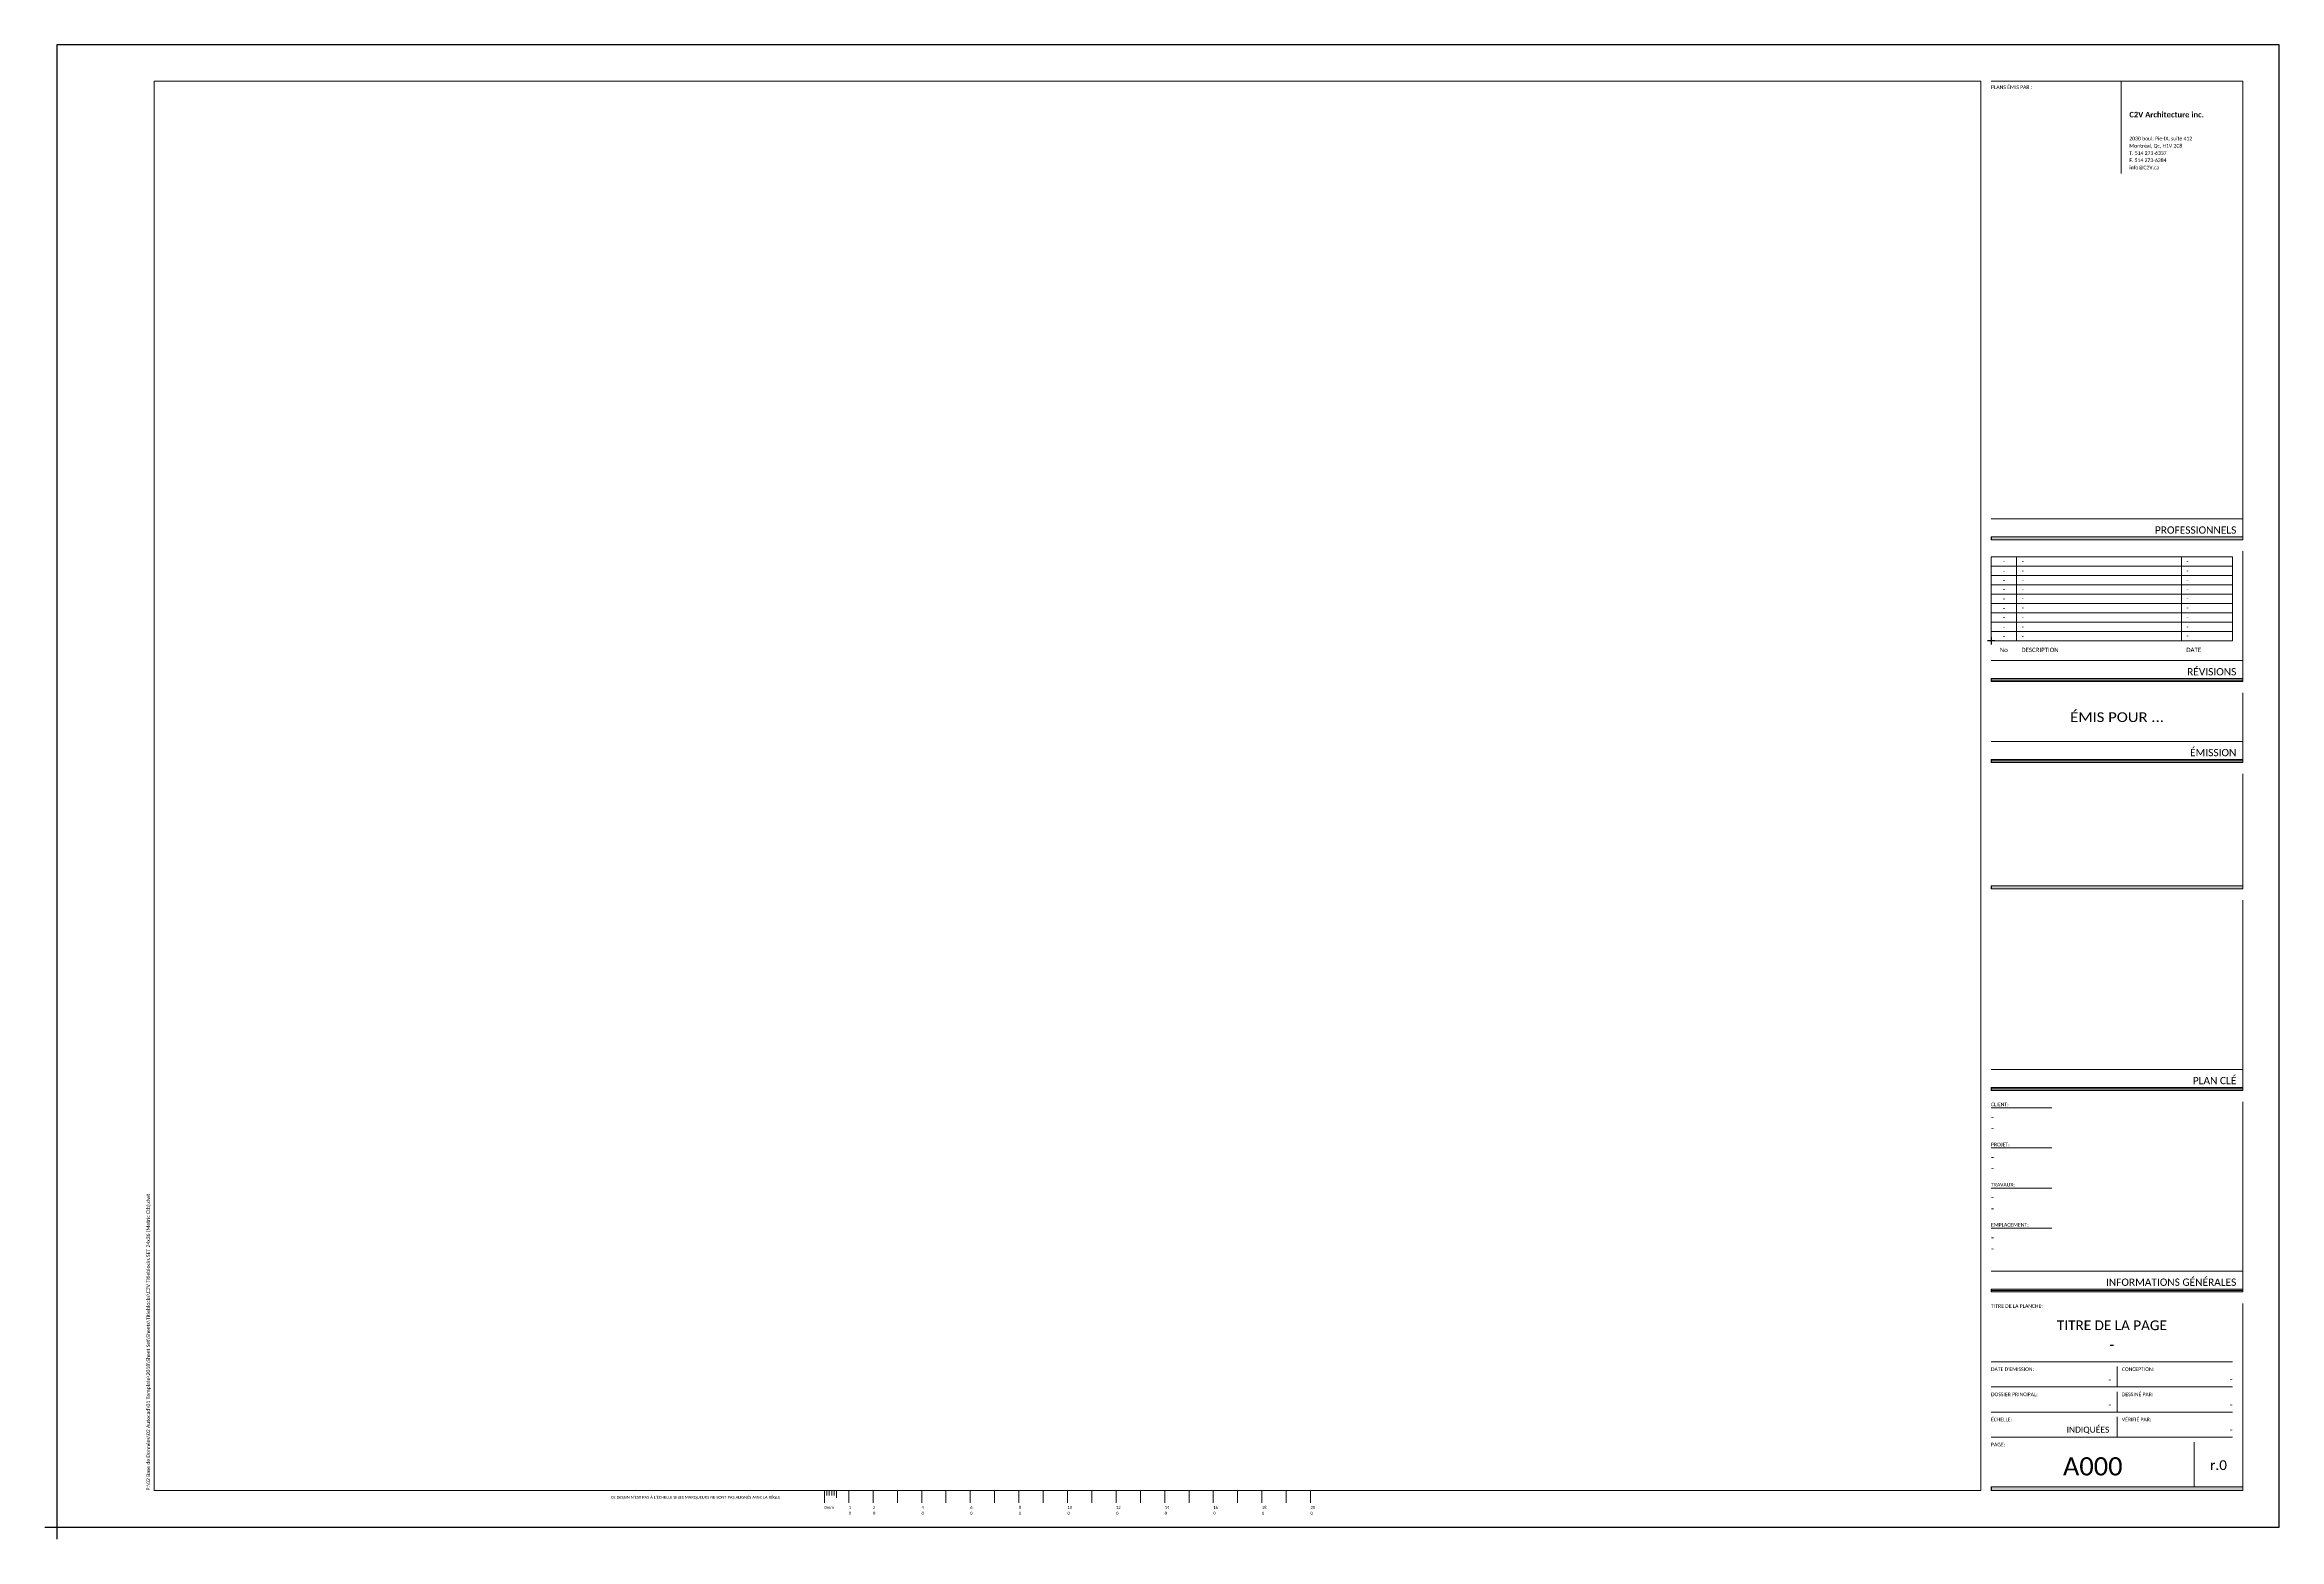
# Model space of a CAD drawing. Header units: millimetres. Extents: x -5 to 914, y -5 to 610.
import ezdxf
from ezdxf.enums import TextEntityAlignment as Align

# ---------------------------------------------------------------- set-up
doc = ezdxf.new("R2010")
doc.units = ezdxf.units.MM
doc.header["$LTSCALE"] = 0.5
doc.layers.add('A-ANNO-NPLT', color=7, linetype='Continuous', plot=False)
doc.layers.add('A-ANNO-TEXT', color=231, linetype='Continuous')
for name, color, linetype, lineweight in [('A-ANNO-TTLB-MEDM', 33, 'Continuous', 35), ('A-ANNO-TTLB-THIN', 151, 'Continuous', 18), ('A-DETL-THIN', 151, 'Continuous', 9), ('G-ANNO-TTLB-THIN', 231, 'Continuous', 25)]:
    doc.layers.add(name, color=color, linetype=linetype, lineweight=lineweight)
doc.styles.add('C2V_STANDARD', font='calibril.ttf')
doc.styles.add('Calibri', font='calibri.ttf', dxfattribs={"width": 1.1, "height": 4})
doc.styles.add('Calibri Light_4', font='calibril.ttf', dxfattribs={"height": 2.75})

# ---------------------------------------------------------------- blocks, each defined once
blk = doc.blocks.new('M-NORM-C2V_24x36H-SET')
at = {"layer": 'A-ANNO-TTLB-THIN', "lineweight": 9}
for points in [[(795.87, 407.2), (899.4, 407.2), (899.4, 406), (795.87, 406)], [(795.87, 348.91), (899.4, 348.91), (899.4, 347.72), (795.87, 347.72)], [(795.87, 315.66), (899.4, 315.66), (899.4, 314.47), (795.87, 314.47)], [(795.87, 263.67), (899.4, 263.67), (899.4, 262.48), (795.87, 262.48)], [(795.87, 180.8), (899.4, 180.8), (899.4, 179.61), (795.87, 179.61)], [(795.87, 97.89), (899.4, 97.89), (899.4, 96.7), (795.87, 96.7)], [(795.87, 16.6), (899.4, 16.6), (899.4, 15.01), (795.87, 15.01)]]:
    blk.add_hatch(color=256, dxfattribs=at).paths.add_polyline_path(points)
at = {"layer": 'A-ANNO-NPLT'}
for p, q in [((0, 609.6), (0, 0)), ((914.4, 609.6), (0, 609.6)), ((914.4, 0), (914.4, 609.6)), ((0, 0), (914.4, 0))]:
    blk.add_line(p, q, dxfattribs=at)
at = {"layer": 'A-ANNO-TTLB-MEDM', "lineweight": 13}
for p, q in [((791.64, 594.6), (40, 594.6)), ((40, 15), (40, 594.6)), ((791.64, 15), (791.64, 594.6)), ((40, 15), (791.64, 15))]:
    blk.add_line(p, q, dxfattribs=at)
at = {"layer": 'A-ANNO-TTLB-THIN', "lineweight": 18}
for p, q in [((795.91, 594.6), (899.4, 594.6)), ((899.4, 594.6), (899.4, 406)), ((899.4, 401.34), (899.4, 348.32)), ((899.4, 343.06), (899.4, 315.07)), ((899.4, 263.07), (899.4, 309.77)), ((899.4, 257.81), (899.4, 180.2)), ((899.4, 97.29), (899.4, 174.91)), ((899.4, 15.6), (899.4, 92))]:
    blk.add_line(p, q, dxfattribs=at)
at = {"layer": 'A-ANNO-TTLB-THIN'}
for p, q in [((849.4, 594.6), (849.4, 556.6)), ((795.87, 414.6), (899.4, 414.6)), ((795.87, 414.6), (899.4, 414.6)), ((899.4, 407.2), (795.87, 407.2)), ((795.87, 406), (899.4, 406)), ((899.4, 406), (899.4, 407.2)), ((899.4, 348.91), (795.87, 348.91)), ((899.4, 348.32), (795.87, 348.32)), ((795.87, 347.72), (899.4, 347.72)), ((899.4, 347.72), (899.4, 348.91)), ((899.4, 315.66), (795.87, 315.66)), ((899.4, 315.07), (795.87, 315.07)), ((795.87, 314.47), (899.4, 314.47)), ((899.4, 314.47), (899.4, 315.66)), ((899.4, 263.67), (795.87, 263.67)), ((795.87, 262.48), (899.4, 262.48)), ((899.4, 262.48), (899.4, 263.67)), ((899.4, 180.8), (795.87, 180.8)), ((899.4, 180.2), (795.87, 180.2)), ((795.87, 179.61), (899.4, 179.61)), ((899.4, 179.61), (899.4, 180.8)), ((899.4, 97.89), (795.87, 97.89)), ((899.4, 97.29), (795.87, 97.29)), ((899.4, 97.29), (795.87, 97.29)), ((795.87, 96.7), (899.4, 96.7)), ((899.4, 96.7), (899.4, 97.89)), ((879.4, 35), (879.4, 16.6)), ((899.4, 16.6), (795.87, 16.6)), ((795.87, 15.01), (899.4, 15.01)), ((899.4, 15.01), (899.4, 16.6))]:
    blk.add_line(p, q, dxfattribs=at)
at = {"layer": 'A-ANNO-TTLB-THIN', "lineweight": 13}
for p, q in [((795.87, 414.6), (899.4, 414.6)), ((795.87, 356.32), (899.4, 356.32)), ((795.87, 323.07), (899.4, 323.07)), ((795.87, 188.2), (899.4, 188.2)), ((820.87, 172.41), (795.87, 172.41)), ((820.87, 155.91), (795.87, 155.91)), ((820.87, 139.41), (795.87, 139.41)), ((820.87, 122.91), (795.87, 122.91)), ((795.87, 105.29), (899.4, 105.29)), ((895.16, 68), (795.87, 68)), ((847.64, 57.67), (847.64, 66)), ((895.16, 57.67), (795.87, 57.67)), ((847.64, 47.33), (847.64, 55.67)), ((895.16, 47.33), (795.87, 47.33)), ((795.87, 37), (895.16, 37)), ((847.64, 37), (847.64, 45.33)), ((315.82, 15), (315.82, 10)), ((316.82, 15), (316.82, 13)), ((317.82, 15), (317.82, 13)), ((318.82, 15), (318.82, 13)), ((319.82, 15), (319.82, 13)), ((320.82, 15), (320.82, 12)), ((325.82, 15), (325.82, 10)), ((335.82, 15), (335.82, 10)), ((345.82, 15), (345.82, 10)), ((355.82, 15), (355.82, 10)), ((365.82, 15), (365.82, 10)), ((375.82, 15), (375.82, 10)), ((385.82, 15), (385.82, 10)), ((395.82, 15), (395.82, 10)), ((405.82, 15), (405.82, 10)), ((415.82, 15), (415.82, 10)), ((425.82, 15), (425.82, 10)), ((435.82, 15), (435.82, 10)), ((445.82, 15), (445.82, 10)), ((455.82, 15), (455.82, 10)), ((465.82, 15), (465.82, 10)), ((475.82, 15), (475.82, 10)), ((485.82, 15), (485.82, 10)), ((495.82, 15), (495.82, 10)), ((505.82, 15), (505.82, 10)), ((515.82, 15), (515.82, 10))]:
    blk.add_line(p, q, dxfattribs=at)
at = {"layer": 'A-DETL-THIN', "lineweight": 9}
for p, q in [((895.15, 398.96), (795.82, 398.96)), ((795.82, 364.46), (795.82, 398.96)), ((806.34, 364.46), (806.34, 398.96)), ((874.16, 364.46), (874.16, 398.96)), ((895.15, 364.46), (895.15, 398.96)), ((895.15, 395.13), (795.82, 395.13)), ((895.15, 391.3), (795.82, 391.3)), ((895.15, 387.46), (795.82, 387.46)), ((895.15, 383.63), (795.82, 383.63)), ((895.15, 379.8), (795.82, 379.8)), ((895.15, 375.96), (795.82, 375.96)), ((895.15, 372.13), (795.82, 372.13)), ((895.15, 368.3), (795.82, 368.3)), ((895.15, 364.46), (795.82, 364.46))]:
    blk.add_line(p, q, dxfattribs=at)
at = {"layer": 'G-ANNO-TTLB-THIN'}
for p, q in [((795.87, 407.2), (795.87, 406)), ((795.87, 348.91), (795.87, 347.72)), ((795.87, 315.66), (795.87, 314.47)), ((795.87, 263.67), (795.87, 262.48)), ((795.87, 180.8), (795.87, 179.61)), ((795.87, 97.89), (795.87, 96.7)), ((795.87, 16.6), (795.87, 15.01))]:
    blk.add_line(p, q, dxfattribs=at)
at = {"layer": 'A-ANNO-TEXT', "lineweight": 9, "style": 'C2V_STANDARD'}
for s, insert, char_height, width, attachment_point in [('PLANS ÉMIS PAR :', (795.8, 592.89), 1.5, 25.5899, 1), ('2030 boul. Pie-IX, suite 412', (852.69, 571.77), 1.5, 38.7696, 1), ('T. 514 273-6337', (852.69, 565.81), 1.5, 23.4734, 1), ('F. 514 273-6384', (852.69, 562.84), 1.5, 23.3772, 1), ('Montréal, Qc, H1V 2C8', (852.69, 568.79), 1.5, 32.8051, 1), ('info@C2V.ca', (852.69, 559.86), 1.5, 18.4709, 1), ('PROFESSIONNELS', (896.72, 408.5), 3, 51.421, 9), ('No', (799.4, 361.63), 1.8, 4.1367, 1), ('DESCRIPTION', (808.29, 361.63), 1.8, 19.2405, 1), ('DATE', (876.15, 361.63), 1.8, 7.6, 1), ('RÉVISIONS', (896.72, 350.22), 3, 30.3375, 9), ('ÉMISSION', (896.72, 316.97), 3, 27.1892, 9), ('PLAN CLÉ', (896.72, 182.1), 3, 27.1892, 9), ('CLIENT:', (795.8, 174.58), 1.5, 11.0633, 1), ('PROJET:', (795.8, 158.08), 1.5, 11.6405, 1), ('TRAVAUX:', (795.8, 141.58), 1.5, 14.8152, 1), ('EMPLACEMENT:', (795.8, 125.08), 1.5, 23.4734, 1), ('INFORMATIONS GÉNÉRALES', (896.72, 99.19), 3, 78.8011, 9), ('TITRE DE LA PLANCHE:', (795.8, 91.67), 1.5, 32.2278, 1), ("DATE D'EMISSION:", (795.8, 65.68), 1.5, 26.5519, 1), ('CONCEPTION:', (849.63, 65.68), 1.5, 20.2025, 1), ('DOSSIER PRINCIPAL:', (795.8, 55.34), 1.5, 29.0532, 1), ('DESSINÉ PAR:', (849.63, 55.34), 1.5, 19.5291, 1), ('ÉCHELLE:', (795.8, 45.01), 1.5, 13.3721, 1), ('VÉRIFIÉ PAR:', (849.63, 45.01), 1.5, 18.2785, 1), ('PAGE:', (795.8, 34.68), 1.5, 8.7544, 1), ("CE DESSIN N'EST PAS À L'ÉCHELLE SI LES MARQUEURS NE SONT PAS ALIGNÉS AVEC LA RÈGLE", (227.97, 12.85), 1.1906, 102.0725, 1), ('0mm', (315.81, 8.69), 1.191, 5.7705, 1), ('0', (325.81, 6.31), 1.19, 1.419, 1), ('1', (325.81, 8.69), 1.19, 1.419, 1), ('0', (335.81, 6.31), 1.19, 1.419, 1), ('2', (335.81, 8.69), 1.19, 1.419, 1), ('4', (355.81, 8.69), 1.19, 1.419, 1), ('0', (355.81, 6.31), 1.19, 1.419, 1), ('0', (375.81, 6.31), 1.19, 1.419, 1), ('6', (375.81, 8.69), 1.19, 1.419, 1), ('0', (395.81, 6.31), 1.19, 1.419, 1), ('8', (395.81, 8.69), 1.19, 1.419, 1), ('0', (415.81, 6.31), 1.19, 1.419, 1), ('10', (415.81, 8.69), 1.191, 2.838, 1), ('0', (435.81, 6.31), 1.19, 1.419, 1), ('12', (435.81, 8.69), 1.191, 2.838, 1), ('0', (455.81, 6.31), 1.19, 1.419, 1), ('14', (455.81, 8.69), 1.191, 2.838, 1), ('0', (475.81, 6.31), 1.19, 1.419, 1), ('16', (475.81, 8.69), 1.191, 2.838, 1), ('0', (495.81, 6.31), 1.19, 1.419, 1), ('18', (495.81, 8.69), 1.191, 2.838, 1), ('0', (515.81, 6.31), 1.19, 1.419, 1), ('20', (515.81, 8.69), 1.191, 2.838, 1)]:
    blk.add_mtext(s, dxfattribs=dict(at, insert=insert, char_height=char_height, width=width, attachment_point=attachment_point))
at = {"layer": 'A-ANNO-TEXT', "lineweight": 9, "insert": (36.83, 15.04), "char_height": 1.5, "width": 126.3125, "attachment_point": 1, "rotation": 90, "style": 'C2V_STANDARD'}
blk.add_mtext('P:\\\\02 Base de Données\\\\02 Autocad\\\\01 Template\\\\2018\\\\Sheet Set\\\\Sheets\\\\Titleblocks\\\\C2V Titleblocks SET 24x36 (Metric Ctb).dwt', dxfattribs=at)
at = {"layer": 'A-ANNO-TEXT', "lineweight": 9, "insert": (852.69, 581.99), "char_height": 2.282, "width": 38.8017, "attachment_point": 1, "style": 'C2V_STANDARD', "bg_fill": 3, "box_fill_scale": 1.25, "bg_fill_color": 256, "bg_fill_true_color": 13158600, "bg_fill_transparency": 0}
blk.add_mtext('{\\fCalibri Light|b1|i0|c0|p34;C2V Architecture inc.}', dxfattribs=at)
blk = doc.blocks.new('M-NORM-C2V_SET-24x36H_mainAtt')
for points in [[(-5, 0), (5, 0)], [(0, 5), (0, -5)]]:
    blk.add_lwpolyline(points)
at = {"color": 0}
for s, insert, char_height, width, attachment_point, style in [('ÉMIS POUR ...', (847.64, 333.05), 4, 96.4184, 5, 'Calibri'), ('-\\P-', (795.73, 170.02), 2.75, 100.3107, 1, 'Calibri Light_4'), ('-\\P-', (795.73, 153.52), 2.75, 103.1714, 1, 'Calibri Light_4'), ('-\\P-', (795.73, 137.02), 2.75, 98.6779, 1, 'Calibri Light_4'), ('-\\P-', (795.73, 120.52), 2.75, 99.3657, 1, 'Calibri Light_4'), ('-', (845.29, 61.91), 2.5, 27.8987, 3, 'Calibri Light_4'), ('-', (845.29, 51.58), 2.5, 27.8987, 3, 'Calibri Light_4')]:
    blk.add_mtext(s, dxfattribs=dict(at, insert=insert, char_height=char_height, width=width, attachment_point=attachment_point, style=style))
at = {"color": 0, "style": 'C2V_STANDARD', "flags": 4}
for tag, height, p in [('PAGE_TITLE1', 4, (845.52, 83)), ('PAGE_TITLE2', 4, (845.52, 75)), ('PAGE_NUMBER', 7.5, (837.64, 25)), ('CURRENT_REVISION', 4, (889.4, 25.5))]:
    blk.add_attdef(tag, text='', height=height, dxfattribs=at).set_placement(p, align=Align.MIDDLE_CENTER)
for tag, p in [('DESIGNED_BY', (895.16, 62)), ('DRAWNED_BY', (895.16, 51.67)), ('SCALE', (844.46, 41.33)), ('CHECKED_BY', (895.16, 41.33))]:
    blk.add_attdef(tag, text='', height=2.5, dxfattribs=at).set_placement(p, align=Align.TOP_RIGHT)
blk = doc.blocks.new('M-NORM-C2V_SET-24x36H_revAtt')
for points in [[(1.5, 0), (-1.5, 0)], [(0, 1.5), (0, -1.5)]]:
    blk.add_lwpolyline(points)
at = {"color": 0, "style": 'C2V_STANDARD', "flags": 4}
for tag, p in [('R9_NUMBER', (5.29, 32.75)), ('R8_NUMBER', (5.29, 28.79)), ('R7_NUMBER', (5.29, 24.99)), ('R6_NUMBER', (5.29, 21.12)), ('R5_NUMBER', (5.29, 17.31)), ('R4_NUMBER', (5.29, 13.5)), ('R3_NUMBER', (5.29, 9.65)), ('R2_NUMBER', (5.29, 5.74)), ('R1_NUMBER', (5.29, 1.92))]:
    blk.add_attdef(tag, text='', height=2, dxfattribs=at).set_placement(p, align=Align.MIDDLE_CENTER)
for tag, p in [('R9_DESCRIPTION', (12.54, 33.83)), ('R8_DESCRIPTION', (12.54, 29.87)), ('R9_DATE', (80.34, 33.83)), ('R8_DATE', (80.34, 29.87)), ('R7_DESCRIPTION', (12.54, 26.07)), ('R6_DESCRIPTION', (12.54, 22.2)), ('R5_DESCRIPTION', (12.54, 18.39)), ('R7_DATE', (80.34, 26.07)), ('R6_DATE', (80.34, 22.2)), ('R5_DATE', (80.34, 18.39)), ('R4_DESCRIPTION', (12.54, 14.59)), ('R3_DESCRIPTION', (12.54, 10.73)), ('R4_DATE', (80.34, 14.59)), ('R3_DATE', (80.34, 10.73)), ('R2_DESCRIPTION', (12.54, 6.82)), ('R1_DESCRIPTION', (12.54, 3.01)), ('R2_DATE', (80.34, 6.82))]:
    blk.add_attdef(tag, text='', height=2, dxfattribs=at).set_placement(p, align=Align.TOP_LEFT)
at = {"color": 0, "style": 'C2V_STANDARD'}
blk.add_attdef('R1_DATE', text='', height=2, dxfattribs=at).set_placement((80.34, 3.1), align=Align.TOP_LEFT)

msp = doc.modelspace()

# ---------------------------------------------------------------- block references
msp.add_blockref('M-NORM-C2V_24x36H-SET', (0, 0))

# ---------------------------------------------------------------- next in the draw order: block references
at = {"layer": 'A-ANNO-TEXT'}
ref = msp.add_blockref('M-NORM-C2V_SET-24x36H_revAtt', (795.82, 364.46), dxfattribs=at)
ref.add_attrib('R9_DATE', '-', dxfattribs={"layer": '0', "color": 0, "height": 2, "style": 'C2V_STANDARD'}).set_placement((876.16, 398.29), align=Align.TOP_LEFT)
ref.add_attrib('R9_DESCRIPTION', '-', dxfattribs={"layer": '0', "color": 0, "height": 2, "style": 'C2V_STANDARD'}).set_placement((808.36, 398.29), align=Align.TOP_LEFT)
ref.add_attrib('R9_NUMBER', '-', dxfattribs={"layer": '0', "color": 0, "height": 2, "style": 'C2V_STANDARD'}).set_placement((801.11, 397.21), align=Align.MIDDLE_CENTER)
ref.add_attrib('R8_DATE', '-', dxfattribs={"layer": '0', "color": 0, "height": 2, "style": 'C2V_STANDARD'}).set_placement((876.16, 394.33), align=Align.TOP_LEFT)
ref.add_attrib('R8_DESCRIPTION', '-', dxfattribs={"layer": '0', "color": 0, "height": 2, "style": 'C2V_STANDARD'}).set_placement((808.36, 394.33), align=Align.TOP_LEFT)
ref.add_attrib('R8_NUMBER', '-', dxfattribs={"layer": '0', "color": 0, "height": 2, "style": 'C2V_STANDARD'}).set_placement((801.11, 393.25), align=Align.MIDDLE_CENTER)
ref.add_attrib('R7_DATE', '-', dxfattribs={"layer": '0', "color": 0, "height": 2, "style": 'C2V_STANDARD'}).set_placement((876.16, 390.53), align=Align.TOP_LEFT)
ref.add_attrib('R7_DESCRIPTION', '-', dxfattribs={"layer": '0', "color": 0, "height": 2, "style": 'C2V_STANDARD'}).set_placement((808.36, 390.53), align=Align.TOP_LEFT)
ref.add_attrib('R7_NUMBER', '-', dxfattribs={"layer": '0', "color": 0, "height": 2, "style": 'C2V_STANDARD'}).set_placement((801.11, 389.45), align=Align.MIDDLE_CENTER)
ref.add_attrib('R6_DATE', '-', dxfattribs={"layer": '0', "color": 0, "height": 2, "style": 'C2V_STANDARD'}).set_placement((876.16, 386.67), align=Align.TOP_LEFT)
ref.add_attrib('R6_DESCRIPTION', '-', dxfattribs={"layer": '0', "color": 0, "height": 2, "style": 'C2V_STANDARD'}).set_placement((808.36, 386.67), align=Align.TOP_LEFT)
ref.add_attrib('R6_NUMBER', '-', dxfattribs={"layer": '0', "color": 0, "height": 2, "style": 'C2V_STANDARD'}).set_placement((801.11, 385.59), align=Align.MIDDLE_CENTER)
ref.add_attrib('R5_DATE', '-', dxfattribs={"layer": '0', "color": 0, "height": 2, "style": 'C2V_STANDARD'}).set_placement((876.16, 382.86), align=Align.TOP_LEFT)
ref.add_attrib('R5_DESCRIPTION', '-', dxfattribs={"layer": '0', "color": 0, "height": 2, "style": 'C2V_STANDARD'}).set_placement((808.36, 382.86), align=Align.TOP_LEFT)
ref.add_attrib('R5_NUMBER', '-', dxfattribs={"layer": '0', "color": 0, "height": 2, "style": 'C2V_STANDARD'}).set_placement((801.11, 381.78), align=Align.MIDDLE_CENTER)
ref.add_attrib('R4_DATE', '-', dxfattribs={"layer": '0', "color": 0, "height": 2, "style": 'C2V_STANDARD'}).set_placement((876.16, 379.05), align=Align.TOP_LEFT)
ref.add_attrib('R4_DESCRIPTION', '-', dxfattribs={"layer": '0', "color": 0, "height": 2, "style": 'C2V_STANDARD'}).set_placement((808.36, 379.05), align=Align.TOP_LEFT)
ref.add_attrib('R4_NUMBER', '-', dxfattribs={"layer": '0', "color": 0, "height": 2, "style": 'C2V_STANDARD'}).set_placement((801.11, 377.97), align=Align.MIDDLE_CENTER)
ref.add_attrib('R3_DATE', '-', dxfattribs={"layer": '0', "color": 0, "height": 2, "style": 'C2V_STANDARD'}).set_placement((876.16, 375.19), align=Align.TOP_LEFT)
ref.add_attrib('R3_DESCRIPTION', '-', dxfattribs={"layer": '0', "color": 0, "height": 2, "style": 'C2V_STANDARD'}).set_placement((808.36, 375.19), align=Align.TOP_LEFT)
ref.add_attrib('R3_NUMBER', '-', dxfattribs={"layer": '0', "color": 0, "height": 2, "style": 'C2V_STANDARD'}).set_placement((801.11, 374.11), align=Align.MIDDLE_CENTER)
ref.add_attrib('R2_DATE', '-', dxfattribs={"layer": '0', "color": 0, "height": 2, "style": 'C2V_STANDARD'}).set_placement((876.16, 371.28), align=Align.TOP_LEFT)
ref.add_attrib('R2_DESCRIPTION', '-', dxfattribs={"layer": '0', "color": 0, "height": 2, "style": 'C2V_STANDARD'}).set_placement((808.36, 371.28), align=Align.TOP_LEFT)
ref.add_attrib('R2_NUMBER', '-', dxfattribs={"layer": '0', "color": 0, "height": 2, "style": 'C2V_STANDARD'}).set_placement((801.11, 370.2), align=Align.MIDDLE_CENTER)
ref.add_attrib('R1_DATE', '-', dxfattribs={"layer": '0', "color": 0, "height": 2, "style": 'C2V_STANDARD'}).set_placement((876.16, 367.56), align=Align.TOP_LEFT)
ref.add_attrib('R1_DESCRIPTION', '-', dxfattribs={"layer": '0', "color": 0, "height": 2, "style": 'C2V_STANDARD'}).set_placement((808.36, 367.47), align=Align.TOP_LEFT)
ref.add_attrib('R1_NUMBER', '-', dxfattribs={"layer": '0', "color": 0, "height": 2, "style": 'C2V_STANDARD'}).set_placement((801.11, 366.39), align=Align.MIDDLE_CENTER)
ref = msp.add_blockref('M-NORM-C2V_SET-24x36H_mainAtt', (0, 0), dxfattribs=at)
ref.add_attrib('PAGE_TITLE1', 'TITRE DE LA PAGE', dxfattribs={"layer": '0', "color": 0, "height": 4, "style": 'C2V_STANDARD'}).set_placement((845.52, 83), align=Align.MIDDLE_CENTER)
ref.add_attrib('PAGE_TITLE2', '-', dxfattribs={"layer": '0', "color": 0, "height": 4, "style": 'C2V_STANDARD'}).set_placement((845.52, 75), align=Align.MIDDLE_CENTER)
ref.add_attrib('DESIGNED_BY', '-', dxfattribs={"layer": '0', "color": 0, "height": 2.5, "style": 'C2V_STANDARD'}).set_placement((895.16, 62), align=Align.TOP_RIGHT)
ref.add_attrib('DRAWNED_BY', '-', dxfattribs={"layer": '0', "color": 0, "height": 2.5, "style": 'C2V_STANDARD'}).set_placement((895.16, 51.67), align=Align.TOP_RIGHT)
ref.add_attrib('CHECKED_BY', '-', dxfattribs={"layer": '0', "color": 0, "height": 2.5, "style": 'C2V_STANDARD'}).set_placement((895.16, 41.33), align=Align.TOP_RIGHT)
ref.add_attrib('PAGE_NUMBER', 'A000', dxfattribs={"layer": '0', "color": 0, "height": 7.5, "style": 'C2V_STANDARD'}).set_placement((837.64, 25), align=Align.MIDDLE_CENTER)
ref.add_attrib('CURRENT_REVISION', 'r.0', dxfattribs={"layer": '0', "color": 0, "height": 4, "style": 'C2V_STANDARD'}).set_placement((889.4, 25.5), align=Align.MIDDLE_CENTER)
ref.add_attrib('SCALE', 'INDIQUÉES', dxfattribs={"layer": '0', "color": 0, "height": 2.5, "style": 'C2V_STANDARD'}).set_placement((844.46, 41.33), align=Align.TOP_RIGHT)

doc.saveas('drawing.dxf')
